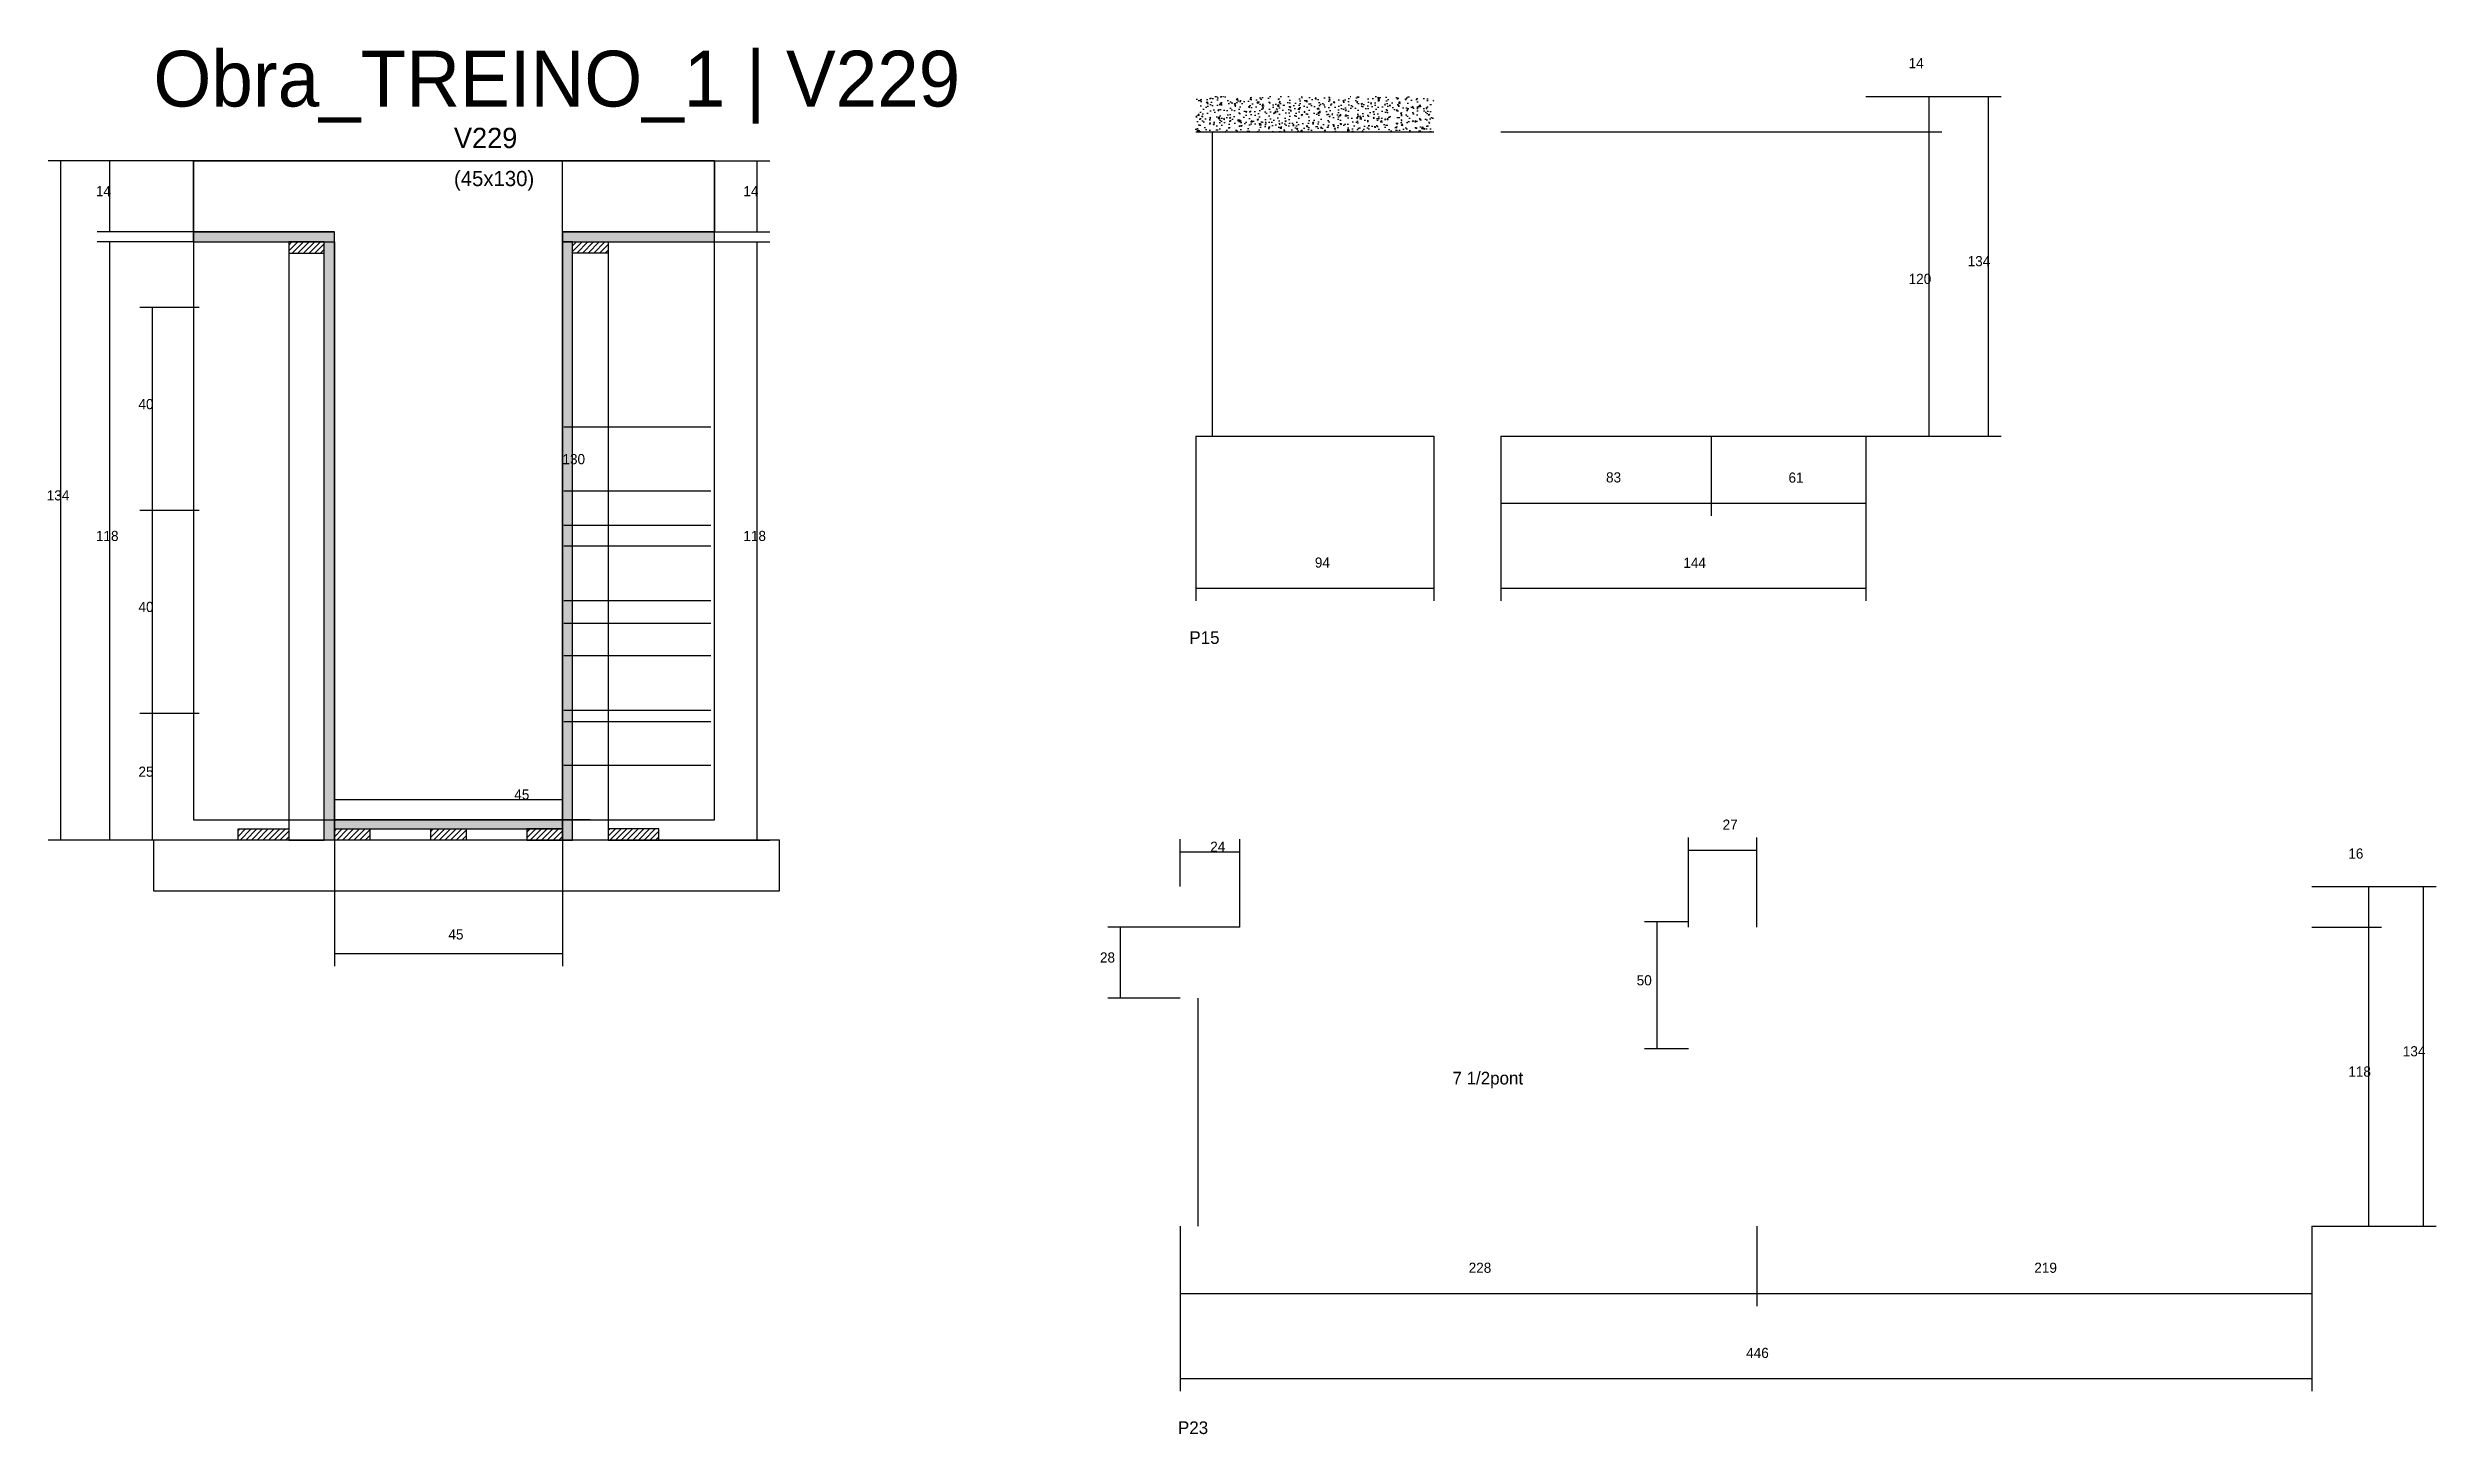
# Model space of a CAD drawing. Header units: metres. Extents: x -41 to 34800, y -36000 to 1848.
# Drawn here: x 31938 to 32881, y -11384 to -10837 of the extents above; entities that cross this region are included whole.
import ezdxf

# ---------------------------------------------------------------- set-up
doc = ezdxf.new("R2010")
doc.units = ezdxf.units.M
for name, color, linetype in [('CONCRETO', 251, 'Continuous'), ('COTA', 4, 'Continuous'), ('Cota Seção (2x)', 4, 'Continuous'), ('Hachura', 253, 'Continuous'), ('LABEL_ID', 3, 'Continuous'), ('Madeira', 126, 'Continuous'), ('NOMENCLATURA', 7, 'Continuous'), ('Painéis', 200, 'Continuous'), ('SARR_2.2x7', 40, 'Continuous'), ('Texto Seção', 7, 'Continuous')]:
    doc.layers.add(name, color=color, linetype=linetype)

msp = doc.modelspace()

# ---------------------------------------------------------------- texts
at = {"layer": 'COTA'}
for s, p in [('14', (31957.3, -10895.4)), ('14', (32212.8, -10895.4)), ('40', (31974.1, -10979.4)), ('83', (32553.2, -11008.3)), ('61', (32625.2, -11008.4)), ('134', (31937.9, -11015.4)), ('118', (31957.3, -11031.4)), ('118', (32212.8, -11031.4)), ('94', (32438.3, -11041.9)), ('144', (32583.7, -11042)), ('40', (31974.1, -11059.4)), ('25', (31974.1, -11124.4)), ('16', (32846.1, -11156.7)), ('45', (32096.4, -11188.6)), ('134', (32867.6, -11234.7)), ('118', (32846.1, -11242.7)), ('228', (32499, -11320.1)), ('219', (32722.2, -11320.1)), ('446', (32608.5, -11353.7))]:
    msp.add_text(s, height=4, dxfattribs=at).set_placement(p)
at = {"layer": 'Cota Seção (2x)'}
for s, p in [('14', (32672.6, -10844.9)), ('134', (32695.9, -10923)), ('120', (32672.6, -10930)), ('130', (32141.4, -11001.1)), ('45', (32122.4, -11133.4)), ('27', (32599.2, -11145.3)), ('24', (32397, -11154)), ('28', (32353.5, -11197.7)), ('50', (32565.3, -11206.7))]:
    msp.add_text(s, height=4, dxfattribs=at).set_placement(p)
at = {"layer": 'LABEL_ID'}
msp.add_text('Obra_TREINO_1 | V229', height=22, dxfattribs=at).set_placement((31980, -10860))
at = {"layer": 'NOMENCLATURA'}
for s, p in [('P15', (32388.8, -11072)), ('7 1/2pont', (32492.6, -11245.8)), ('P23', (32384.3, -11383.7))]:
    msp.add_text(s, height=5, dxfattribs=at).set_placement(p)
at = {"layer": 'Texto Seção'}
for s, height, p in [('V229', 8, (32098.6, -10876.4)), ('(45x130)', 6, (32098.6, -10891.4))]:
    msp.add_text(s, height=height, dxfattribs=at).set_placement(p)

# ---------------------------------------------------------------- hatches: boundary and pattern name
at = {"layer": 'COTA'}
h = msp.add_hatch(dxfattribs=at)
h.set_pattern_fill('AR-CONC', scale=0.03)
h.paths.add_polyline_path([(32391.3, -10856), (32391.3, -10870), (32391.3, -10870), (32485.3, -10870), (32485.3, -10870), (32485.3, -10856), (32485.3, -10856), (32391.3, -10856)])
at = {"layer": 'Hachura'}
h = msp.add_hatch(color=8, dxfattribs=at)
h.dxf.hatch_style = 1
h.paths.add_polyline_path([(32051.4, -10913.4), (32051.4, -10909.4), (32051.4, -10909.4), (31995.8, -10909.4), (31995.8, -10909.4), (31995.8, -10913.4), (31995.8, -10913.4), (32051.4, -10913.4)])
h = msp.add_hatch(dxfattribs=at)
h.set_pattern_fill('ANSI31', scale=0.5)
h.paths.add_polyline_path([(32047.4, -10917.8), (32047.4, -10913.4), (32047.4, -10913.4), (32033.4, -10913.4), (32033.4, -10913.4), (32033.4, -10917.8), (32033.4, -10917.8), (32047.4, -10917.8)])
h = msp.add_hatch(color=8, dxfattribs=at)
h.dxf.hatch_style = 1
h.paths.add_polyline_path([(32047.4, -10913.4), (32051.4, -10913.4), (32051.4, -10913.4), (32051.4, -11149.4), (32051.4, -11149.4), (32047.4, -11149.4), (32047.4, -11149.4), (32047.4, -10913.4)])
h = msp.add_hatch(color=8, dxfattribs=at)
h.dxf.hatch_style = 1
h.paths.add_polyline_path([(32201.4, -10913.4), (32201.4, -10909.4), (32201.4, -10909.4), (32141.4, -10909.4), (32141.4, -10909.4), (32141.4, -10913.4), (32141.4, -10913.4), (32201.4, -10913.4)])
h = msp.add_hatch(color=8, dxfattribs=at)
h.dxf.hatch_style = 1
h.paths.add_polyline_path([(32145.4, -10913.4), (32141.4, -10913.4), (32141.4, -10913.4), (32141.4, -11149.4), (32141.4, -11149.4), (32145.4, -11149.4), (32145.4, -11149.4), (32145.4, -10913.4)])
h = msp.add_hatch(dxfattribs=at)
h.set_pattern_fill('ANSI31', scale=0.5)
h.paths.add_polyline_path([(32145.4, -10917.8), (32145.4, -10913.4), (32145.4, -10913.4), (32159.4, -10913.4), (32159.4, -10913.4), (32159.4, -10917.8), (32159.4, -10917.8), (32145.4, -10917.8)])
h = msp.add_hatch(dxfattribs=at)
h.set_pattern_fill('ANSI31', scale=0.5)
h.paths.add_polyline_path([(32013.4, -11149.4), (32013.4, -11145), (32013.4, -11145), (32033.4, -11145), (32033.4, -11145), (32033.4, -11149.4), (32033.4, -11149.4), (32013.4, -11149.4)])
h = msp.add_hatch(color=8, dxfattribs=at)
h.dxf.hatch_style = 1
h.paths.add_polyline_path([(32141.4, -11145), (32141.4, -11141.4), (32141.4, -11141.4), (32051.4, -11141.4), (32051.4, -11141.4), (32051.4, -11145), (32051.4, -11145), (32141.4, -11145)])
h = msp.add_hatch(dxfattribs=at)
h.set_pattern_fill('ANSI31', scale=0.5)
h.paths.add_polyline_path([(32051.4, -11149.4), (32051.4, -11145), (32051.4, -11145), (32065.4, -11145), (32065.4, -11145), (32065.4, -11149.4), (32065.4, -11149.4), (32051.4, -11149.4)])
h = msp.add_hatch(dxfattribs=at)
h.set_pattern_fill('ANSI31', scale=0.5)
h.paths.add_polyline_path([(32089.4, -11149.4), (32089.4, -11145), (32089.4, -11145), (32103.4, -11145), (32103.4, -11145), (32103.4, -11149.4), (32103.4, -11149.4), (32089.4, -11149.4)])
h = msp.add_hatch(dxfattribs=at)
h.set_pattern_fill('ANSI31', scale=0.5)
h.paths.add_polyline_path([(32141.4, -11149.4), (32141.4, -11145), (32141.4, -11145), (32127.4, -11145), (32127.4, -11145), (32127.4, -11149.4), (32127.4, -11149.4), (32141.4, -11149.4)])
h = msp.add_hatch(dxfattribs=at)
h.set_pattern_fill('ANSI31', scale=0.5)
h.paths.add_polyline_path([(32179.4, -11149.4), (32179.4, -11145), (32179.4, -11145), (32159.4, -11145), (32159.4, -11145), (32159.4, -11149.4), (32159.4, -11149.4), (32179.4, -11149.4)])

# ---------------------------------------------------------------- linework, layer by layer
at = {"layer": 'CONCRETO'}
for points in [[(31995.8, -10909.4), (31995.8, -10881.4), (32201.4, -10881.4), (32201.4, -10909.4), (32141.4, -10909.4), (32141.4, -11141.4), (32051.4, -11141.4), (32051.4, -10909.4)], [(31995.8, -11141.4), (32201.4, -11141.4), (32201.4, -10881.4), (31995.8, -10881.4)]]:
    msp.add_lwpolyline(points, close=True, dxfattribs=at)
at = {"layer": 'COTA'}
for p, q in [((31995.8, -10881.4), (31938.4, -10881.4)), ((31943.4, -11149.4), (31943.4, -10881.4)), ((31995.8, -10881.4), (31957.8, -10881.4)), ((31962.8, -10909.4), (31962.8, -10881.4)), ((32201.4, -10881.4), (32223.3, -10881.4)), ((32218.3, -10909.4), (32218.3, -10881.4)), ((31995.8, -10909.4), (31957.8, -10909.4)), ((31995.8, -10913.4), (31957.8, -10913.4)), ((31962.8, -11149.4), (31962.8, -10913.4)), ((32201.4, -10909.4), (32223.3, -10909.4)), ((32201.4, -10913.4), (32223.3, -10913.4)), ((32218.3, -11149.4), (32218.3, -10913.4)), ((31998.1, -10939.3), (31974.6, -10939.3)), ((31979.6, -11019.4), (31979.6, -10939.3)), ((32391.3, -10990), (32391.3, -11055)), ((32485.3, -10990), (32485.3, -11055)), ((32511.7, -10990), (32511.7, -11021.5)), ((32511.7, -10990), (32511.7, -11055)), ((32594.7, -10990), (32594.7, -11021.5)), ((32594.7, -10990), (32594.7, -11021.5)), ((32655.7, -10990), (32655.7, -11021.5)), ((32655.7, -10990), (32655.7, -11055)), ((32511.7, -11016.5), (32594.7, -11016.5)), ((32594.7, -11016.5), (32655.7, -11016.5)), ((31998.1, -11019.4), (31974.6, -11019.4)), ((31998.1, -11019.4), (31974.6, -11019.4)), ((31979.6, -11099.4), (31979.6, -11019.4)), ((32391.3, -11050), (32485.3, -11050)), ((32511.7, -11050), (32655.7, -11050)), ((31998.1, -11099.4), (31974.6, -11099.4)), ((31998.1, -11099.4), (31974.6, -11099.4)), ((31979.6, -11149.4), (31979.6, -11099.4)), ((32017.8, -11149.4), (31938.4, -11149.4)), ((32017.8, -11149.4), (31957.8, -11149.4)), ((31998.1, -11149.4), (31974.6, -11149.4)), ((32051.4, -11149.4), (32051.4, -11199.1)), ((32141.4, -11149.4), (32141.4, -11199.1)), ((32175, -11149.4), (32223.3, -11149.4)), ((32831.7, -11167.7), (32859.2, -11167.7)), ((32831.7, -11167.7), (32880.8, -11167.7)), ((32854.2, -11183.7), (32854.2, -11167.7)), ((32875.8, -11301.7), (32875.8, -11167.7)), ((32831.7, -11183.7), (32859.2, -11183.7)), ((32831.7, -11183.7), (32859.2, -11183.7)), ((32854.2, -11301.7), (32854.2, -11183.7)), ((32051.4, -11194.1), (32141.4, -11194.1)), ((32385.2, -11301.7), (32385.2, -11333.2)), ((32385.2, -11301.7), (32385.2, -11366.8)), ((32612.7, -11301.7), (32612.7, -11333.2)), ((32612.7, -11301.7), (32612.7, -11333.2)), ((32831.7, -11301.7), (32831.7, -11333.2)), ((32831.7, -11301.7), (32831.7, -11366.8)), ((32831.7, -11301.7), (32859.2, -11301.7)), ((32831.7, -11301.7), (32880.8, -11301.7)), ((32385.2, -11328.2), (32612.7, -11328.2)), ((32612.7, -11328.2), (32831.7, -11328.2)), ((32385.2, -11361.8), (32831.7, -11361.8))]:
    msp.add_line(p, q, dxfattribs=at)
at = {"layer": 'Cota Seção (2x)'}
for p, q in [((32655.7, -10856), (32685.7, -10856)), ((32655.7, -10856), (32709.1, -10856)), ((32680.7, -10870), (32680.7, -10856)), ((32704.1, -10990), (32704.1, -10856)), ((32655.7, -10870), (32685.7, -10870)), ((32655.7, -10870), (32685.7, -10870)), ((32680.7, -10990), (32680.7, -10870)), ((32152.4, -10881.4), (32136.4, -10881.4)), ((32141.4, -11141.4), (32141.4, -10881.4)), ((32655.7, -10990), (32685.7, -10990)), ((32655.7, -10990), (32709.1, -10990)), ((32051.4, -11149.4), (32051.4, -11128.4)), ((32141.4, -11149.4), (32141.4, -11128.4)), ((32051.4, -11133.4), (32141.4, -11133.4)), ((32152.4, -11141.4), (32136.4, -11141.4)), ((32385.2, -11167.7), (32385.2, -11149)), ((32408.7, -11183.7), (32408.7, -11149)), ((32585.7, -11183.7), (32585.7, -11148.4)), ((32612.7, -11183.7), (32612.7, -11148.4)), ((32385.2, -11154), (32408.7, -11154)), ((32585.7, -11153.4), (32612.7, -11153.4)), ((32408.7, -11183.7), (32356.6, -11183.7)), ((32361.6, -11211.7), (32361.6, -11183.7)), ((32585.7, -11181.7), (32568.4, -11181.7)), ((32573.4, -11231.7), (32573.4, -11181.7)), ((32385.2, -11211.7), (32356.6, -11211.7)), ((32585.7, -11231.7), (32568.4, -11231.7))]:
    msp.add_line(p, q, dxfattribs=at)
at = {"layer": 'Madeira'}
for points in [[(32047.4, -10917.8), (32047.4, -10913.4), (32033.4, -10913.4), (32033.4, -10917.8)], [(32047.4, -10913.4), (32033.4, -10913.4), (32033.4, -11149.4), (32047.4, -11149.4)], [(32145.4, -10917.8), (32145.4, -10913.4), (32159.4, -10913.4), (32159.4, -10917.8)], [(32145.4, -10913.4), (32159.4, -10913.4), (32159.4, -11149.4), (32145.4, -11149.4)], [(31980, -11169.4), (32227.1, -11169.4), (32227.1, -11149.4), (31980, -11149.4)], [(32013.4, -11149.4), (32013.4, -11145), (32033.4, -11145), (32033.4, -11149.4)], [(32051.4, -11149.4), (32051.4, -11145), (32065.4, -11145), (32065.4, -11149.4)], [(32089.4, -11149.4), (32089.4, -11145), (32103.4, -11145), (32103.4, -11149.4)], [(32141.4, -11149.4), (32141.4, -11145), (32127.4, -11145), (32127.4, -11149.4)], [(32179.4, -11149.4), (32179.4, -11145), (32159.4, -11145), (32159.4, -11149.4)]]:
    msp.add_lwpolyline(points, close=True, dxfattribs=at)
at = {"layer": 'Painéis'}
for p, q in [((32391.3, -10870), (32485.3, -10870)), ((32511.7, -10870), (32655.7, -10870)), ((31995.8, -10909.4), (32051.4, -10909.4)), ((31995.8, -10913.4), (31995.8, -10909.4)), ((32051.4, -10913.4), (32051.4, -10909.4)), ((32051.4, -11149.4), (32051.4, -10913.4)), ((32141.4, -10909.4), (32201.4, -10909.4)), ((32141.4, -10913.4), (32141.4, -10909.4)), ((32141.4, -11149.4), (32141.4, -10913.4)), ((32201.4, -10913.4), (32201.4, -10909.4)), ((32391.3, -10990), (32485.3, -10990)), ((32511.7, -10990), (32655.7, -10990)), ((32051.4, -11141.4), (32141.4, -11141.4)), ((32051.4, -11145), (32051.4, -11141.4)), ((32141.4, -11145), (32141.4, -11141.4))]:
    msp.add_line(p, q, dxfattribs=at)
for points in [[(32051.4, -10913.4), (32051.4, -10909.4), (31995.8, -10909.4), (31995.8, -10913.4)], [(32047.4, -10913.4), (32051.4, -10913.4), (32051.4, -11149.4), (32047.4, -11149.4)], [(32201.4, -10913.4), (32201.4, -10909.4), (32141.4, -10909.4), (32141.4, -10913.4)], [(32145.4, -10913.4), (32141.4, -10913.4), (32141.4, -11149.4), (32145.4, -11149.4)], [(32141.4, -11145), (32141.4, -11141.4), (32051.4, -11141.4), (32051.4, -11145)]]:
    msp.add_lwpolyline(points, close=True, dxfattribs=at)
at = {"layer": 'SARR_2.2x7'}
for p, q in [((32397.9, -10990), (32397.9, -10870)), ((32142, -10986.31), (32200, -10986.31)), ((32142, -11011.63), (32200, -11011.63)), ((32142, -11025.09), (32200, -11025.09)), ((32142, -11033.26), (32200, -11033.26)), ((32142, -11054.89), (32200, -11054.89)), ((32142, -11063.86), (32200, -11063.86)), ((32142, -11076.51), (32200, -11076.51)), ((32142, -11098.14), (32200, -11098.14)), ((32142, -11102.63), (32200, -11102.63)), ((32142, -11119.77), (32200, -11119.77)), ((32392.2, -11301.7), (32392.2, -11211.7))]:
    msp.add_line(p, q, dxfattribs=at)

msp.set_redraw_order([(e.dxf.handle, doc.entitydb.next_handle()) for e in msp.query("TEXT MTEXT ATTDEF DIMENSION ARC_DIMENSION")])  # texts and dimensions are drawn at this point

doc.saveas('drawing.dxf')
